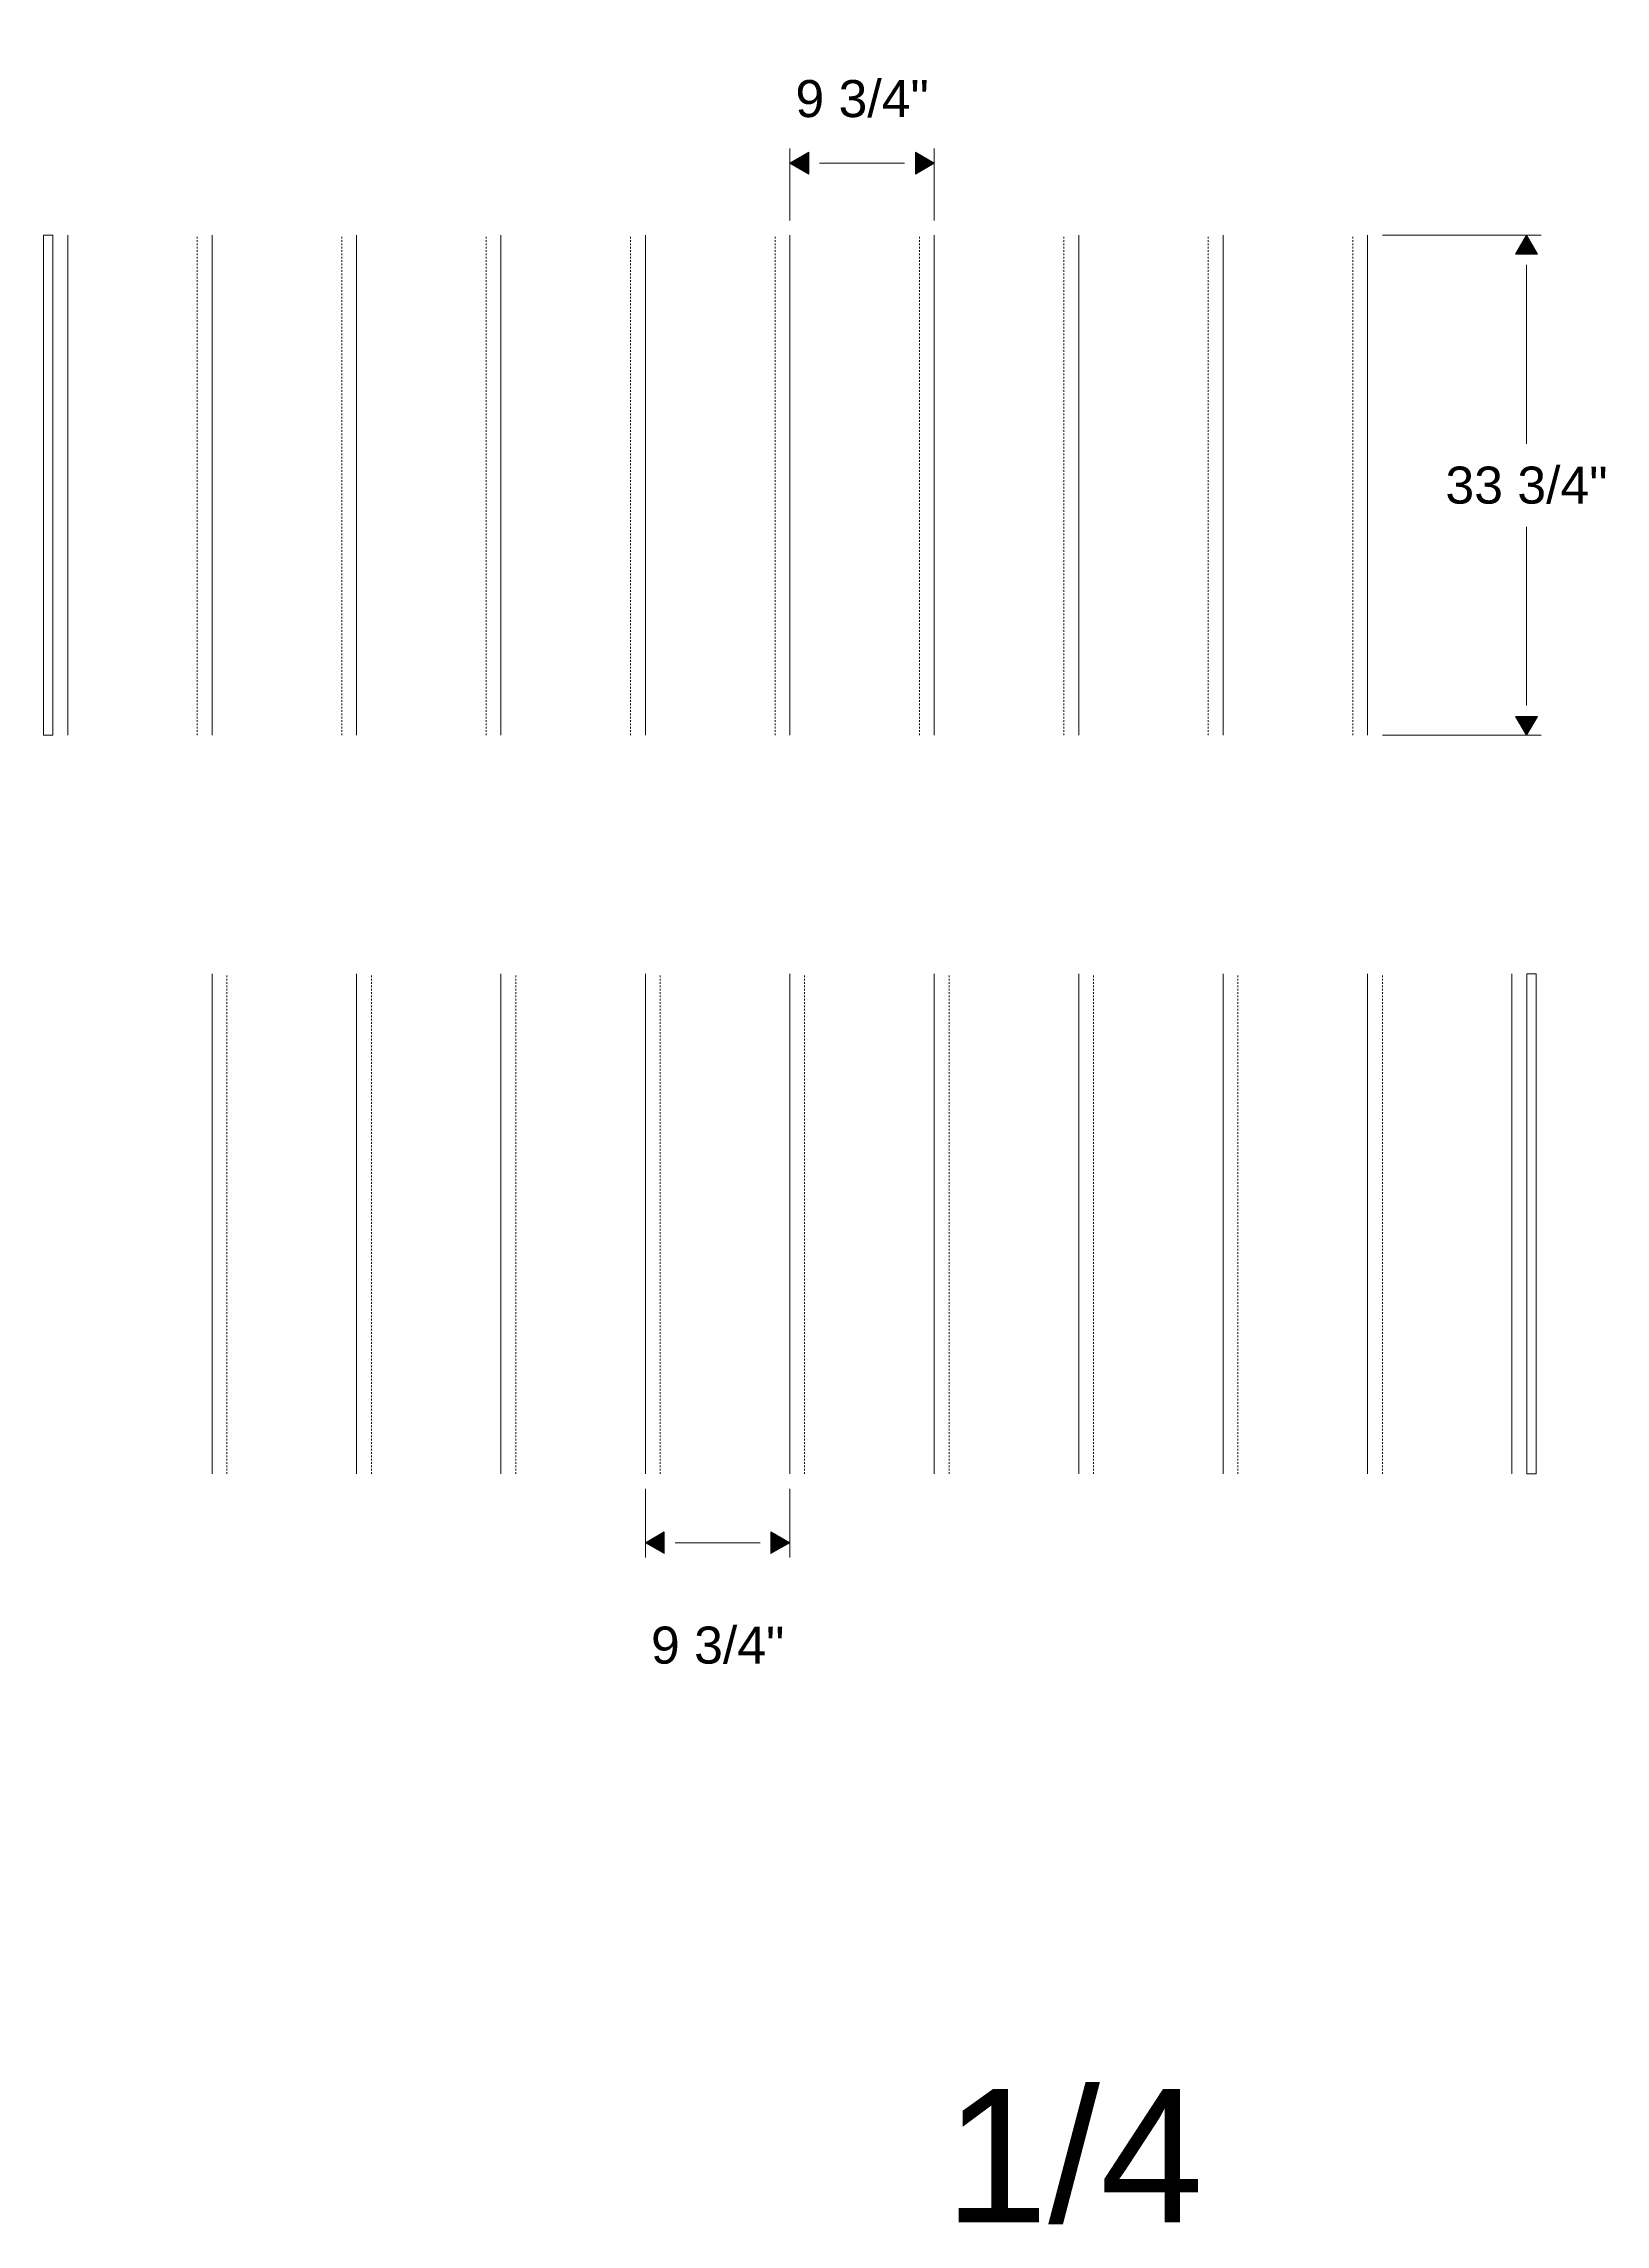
# Model space of a CAD drawing. Header units: inches. Extents: x -20237 to -17371, y 314 to 2010.
# Drawn here: x -20064.1 to -19958.7, y 1358.3 to 1505.5 of the extents above; entities that cross this region are included whole.
import ezdxf

# ---------------------------------------------------------------- set-up
doc = ezdxf.new("R2010")
doc.units = ezdxf.units.IN
doc.header["$MEASUREMENT"] = 0
doc.header["$PDMODE"] = 35
doc.linetypes.add('HIDDEN2', pattern=[0.1875, 0.125, -0.0625])
for name, color, linetype, lineweight in [('Dimension', 3, 'Continuous', 9), ('Kick', 4, 'Continuous', 9), ('Kick-Hidden', 4, 'HIDDEN2', 9), ('Treads', 1, 'Continuous', 15)]:
    doc.layers.add(name, color=color, linetype=linetype, lineweight=lineweight)
doc.styles.add('9-32 Text', font='arial.ttf', dxfattribs={"height": 0.28125})
doc.styles.add('Dimension and Text', font='arial.ttf', dxfattribs={"height": 0.078125})
doc.dimstyles.new('Jerrod Dimension', dxfattribs={"dimscale": 0, "dimtxt": 0.078125, "dimasz": 0.0625, "dimexe": 0.03125, "dimexo": 0.03125, "dimgap": 0.046875, "dimtad": 1, "dimtih": 1, "dimtoh": 1, "dimdec": 4, "dimzin": 1, "dimdsep": 46, "dimlunit": 5, "dimtxsty": 'Dimension and Text', "dimblk": 'arrow', "dimcen": 2.421875, "dimclrd": 3, "dimclre": 3, "dimclrt": 3, "dimadec": 1, "dimazin": 0, "dimtfac": 1, "dimtdec": 4, "dimtmove": 2, "dimatfit": 3, "dimldrblk": 'arrow', "dimfxl": 1, "dimtfillclr": 256, "dimfrac": 2, "dimlwd": -1, "dimlwe": -1, "dimarcsym": 2})

# ---------------------------------------------------------------- blocks, each defined once
blk = doc.blocks.new('arrow')
at = {"layer": 'Dimension'}
blk.add_hatch(color=0, dxfattribs=at).paths.add_polyline_path([(0, 0), (-0.637, 0.368), (-0.637, -0.368)])
at = {"layer": 'Dimension', "color": 0}
for p, q in [((-0.637, -0.368), (-0.637, 0.368)), ((0, 0), (-0.637, 0.368)), ((-0.637, -0.368), (0, 0))]:
    blk.add_line(p, q, dxfattribs=at)
blk = doc.blocks.new('*D288')
at = {"layer": 'Defpoints', "color": 0}
for p in [(-20013.73, 1497.47), (-20013.73, 1492.6), (-20003.98, 1492.6)]:
    blk.add_point(p, dxfattribs=at)
at = {"layer": 'Dimension', "color": 3}
for p, q in [((-20013.73, 1493.6), (-20013.73, 1498.47)), ((-20005.98, 1497.47), (-20011.73, 1497.47)), ((-20003.98, 1493.6), (-20003.98, 1498.47))]:
    blk.add_line(p, q, dxfattribs=at)
at = {"layer": 'Dimension', "color": 3, "xscale": 2, "yscale": 2, "zscale": 2, "rotation": 180}
blk.add_blockref('arrow', (-20013.73, 1497.47), dxfattribs=at)
at = {"layer": 'Dimension', "color": 3, "xscale": 2, "yscale": 2, "zscale": 2}
blk.add_blockref('arrow', (-20003.98, 1497.47), dxfattribs=at)
at = {"layer": 'Dimension', "color": 3, "insert": (-20008.85, 1501.81), "char_height": 2.5, "attachment_point": 5, "style": 'Dimension and Text'}
blk.add_mtext('9 3/4"', dxfattribs=at)
blk = doc.blocks.new('*D290')
at = {"layer": 'Defpoints', "color": 0}
for p in [(-20023.48, 1408.99), (-20013.73, 1408.99), (-20013.73, 1404.35)]:
    blk.add_point(p, dxfattribs=at)
at = {"layer": 'Dimension', "color": 3}
for p, q in [((-20023.48, 1407.99), (-20023.48, 1403.35)), ((-20013.73, 1407.99), (-20013.73, 1403.35)), ((-20021.48, 1404.35), (-20015.73, 1404.35))]:
    blk.add_line(p, q, dxfattribs=at)
at = {"layer": 'Dimension', "color": 3, "xscale": 2, "yscale": 2, "zscale": 2, "rotation": 180}
blk.add_blockref('arrow', (-20023.48, 1404.35), dxfattribs=at)
at = {"layer": 'Dimension', "color": 3, "xscale": 2, "yscale": 2, "zscale": 2}
blk.add_blockref('arrow', (-20013.73, 1404.35), dxfattribs=at)
at = {"layer": 'Dimension', "color": 3, "insert": (-20018.6, 1397.42), "char_height": 2.5, "attachment_point": 5, "style": 'Dimension and Text'}
blk.add_mtext('9 3/4"', dxfattribs=at)
blk = doc.blocks.new('*D274')
at = {"layer": 'Defpoints', "color": 0}
for p in [(-19974.73, 1492.6), (-19964, 1492.6), (-19974.73, 1458.85)]:
    blk.add_point(p, dxfattribs=at)
at = {"layer": 'Treads', "color": 3}
for p, q in [((-19973.73, 1492.6), (-19963, 1492.6)), ((-19964, 1490.6), (-19964, 1478.52)), ((-19964, 1460.85), (-19964, 1472.93)), ((-19973.73, 1458.85), (-19963, 1458.85))]:
    blk.add_line(p, q, dxfattribs=at)
at = {"layer": 'Treads', "color": 3, "xscale": 2, "yscale": 2, "zscale": 2}
for p, rotation in [((-19964, 1492.6), 90), ((-19964, 1458.85), 270)]:
    blk.add_blockref('arrow', p, dxfattribs=dict(at, rotation=rotation))
at = {"layer": 'Treads', "color": 3, "insert": (-19964, 1475.72), "char_height": 2.5, "attachment_point": 5, "style": 'Dimension and Text'}
blk.add_mtext('33 3/4"', dxfattribs=at)

msp = doc.modelspace()

# ---------------------------------------------------------------- linework, layer by layer
at = {"layer": 'Kick'}
for points in [[(-20064.1048, 1458.84899), (-20064.1048, 1492.59899), (-20063.4798, 1492.59899), (-20063.4798, 1458.84899)], [(-19963.3548, 1408.99275), (-19963.3548, 1442.74275), (-19963.9798, 1442.74275), (-19963.9798, 1408.99275)]]:
    msp.add_lwpolyline(points, close=True, dxfattribs=at)
at = {"layer": 'Kick-Hidden'}
for p, q in [((-20053.7298, 1458.84899), (-20053.7298, 1492.59899)), ((-20043.9798, 1458.84899), (-20043.9798, 1492.59899)), ((-20034.2298, 1458.84899), (-20034.2298, 1492.59899)), ((-20024.4798, 1458.84899), (-20024.4798, 1492.59899)), ((-20014.7298, 1458.84899), (-20014.7298, 1492.59899)), ((-20004.9798, 1458.84899), (-20004.9798, 1492.59899)), ((-19995.2298, 1458.84899), (-19995.2298, 1492.59899)), ((-19985.4798, 1458.84899), (-19985.4798, 1492.59899)), ((-19975.7298, 1458.84899), (-19975.7298, 1492.59899)), ((-20051.7298, 1408.99275), (-20051.7298, 1442.74275)), ((-20041.9798, 1408.99275), (-20041.9798, 1442.74275)), ((-20032.2298, 1408.99275), (-20032.2298, 1442.74275)), ((-20022.4798, 1408.99275), (-20022.4798, 1442.74275)), ((-20012.7298, 1408.99275), (-20012.7298, 1442.74275)), ((-20002.9798, 1408.99275), (-20002.9798, 1442.74275)), ((-19993.2298, 1408.99275), (-19993.2298, 1442.74275)), ((-19983.4798, 1408.99275), (-19983.4798, 1442.74275)), ((-19973.7298, 1408.99275), (-19973.7298, 1442.74275))]:
    msp.add_line(p, q, dxfattribs=at)
at = {"layer": 'Treads'}
for p, q in [((-20062.4798, 1458.84899), (-20062.4798, 1492.59899)), ((-20052.7298, 1458.84899), (-20052.7298, 1492.59899)), ((-20042.9798, 1458.84899), (-20042.9798, 1492.59899)), ((-20033.2298, 1458.84899), (-20033.2298, 1492.59899)), ((-20023.4798, 1458.84899), (-20023.4798, 1492.59899)), ((-20013.7298, 1458.84899), (-20013.7298, 1492.59899)), ((-20003.9798, 1458.84899), (-20003.9798, 1492.59899)), ((-19994.2298, 1458.84899), (-19994.2298, 1492.59899)), ((-19984.4798, 1458.84899), (-19984.4798, 1492.59899)), ((-19974.7298, 1458.84899), (-19974.7298, 1492.59899)), ((-20052.7298, 1408.99275), (-20052.7298, 1442.74275)), ((-20042.9798, 1408.99275), (-20042.9798, 1442.74275)), ((-20033.2298, 1408.99275), (-20033.2298, 1442.74275)), ((-20023.4798, 1408.99275), (-20023.4798, 1442.74275)), ((-20013.7298, 1408.99275), (-20013.7298, 1442.74275)), ((-20003.9798, 1408.99275), (-20003.9798, 1442.74275)), ((-19994.2298, 1408.99275), (-19994.2298, 1442.74275)), ((-19984.4798, 1408.99275), (-19984.4798, 1442.74275)), ((-19974.7298, 1408.99275), (-19974.7298, 1442.74275)), ((-19964.9798, 1408.99275), (-19964.9798, 1442.74275))]:
    msp.add_line(p, q, dxfattribs=at)

# ---------------------------------------------------------------- texts
at = {"layer": 'Kick', "insert": (-20003.28098, 1367.46261), "char_height": 9, "width": 15.8788972, "attachment_point": 1, "style": '9-32 Text'}
msp.add_mtext('1/4', dxfattribs=at)

# ---------------------------------------------------------------- dimensions: what is measured, and where the dimension line sits
at = {"layer": 'Dimension'}
for base, p1, p2, picture, middle in [((-20013.7298, 1497.47383), (-20003.9798, 1492.59899), (-20013.7298, 1492.59899), '*D288', (-20008.8548, 1501.81081)), ((-20013.7298, 1404.34739), (-20023.4798, 1408.99275), (-20013.7298, 1408.99275), '*D290', (-20018.6048, 1397.42345))]:
    dim = msp.add_linear_dim(base=base, p1=p1, p2=p2, dimstyle='Jerrod Dimension', override={"dimpost": '"'}, dxfattribs=at)
    dim.commit()
    dim.dimension.update_dxf_attribs({"geometry": picture, "text_midpoint": middle})
at = {"layer": 'Treads'}
dim = msp.add_linear_dim(base=(-19964.00145, 1492.59899), p1=(-19974.7298, 1458.84899), p2=(-19974.7298, 1492.59899), angle=270, dimstyle='Jerrod Dimension', override={"dimpost": '"'}, dxfattribs=at)
dim.commit()
dim.dimension.update_dxf_attribs({"geometry": '*D274', "text_midpoint": (-19964.00145, 1475.72399)})

doc.saveas('drawing.dxf')
